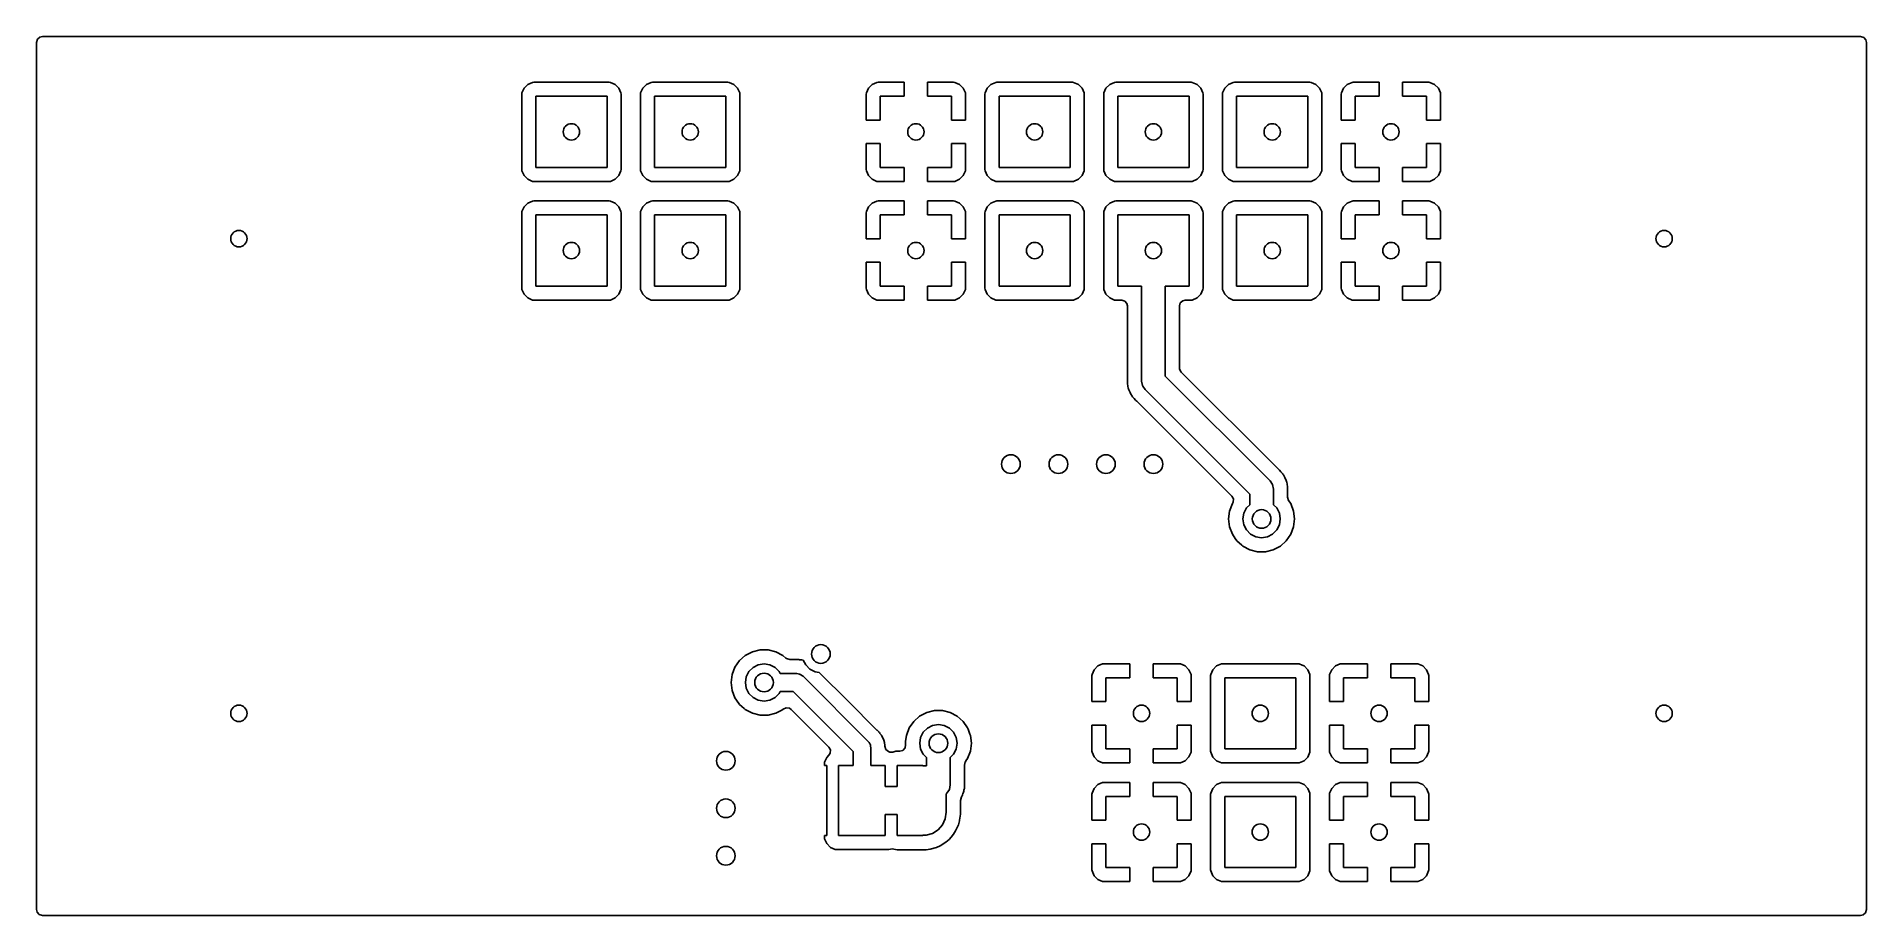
# Model space of a CAD drawing. Extents: x 4.43 to 5.97, y -4.57 to -3.83.
import ezdxf

# ---------------------------------------------------------------- set-up
doc = ezdxf.new("R2010")
doc.units = 0
doc.header["$MEASUREMENT"] = 0
doc.layers.add('BLACK', color=7, linetype='CONTINUOUS')

msp = doc.modelspace()

# ---------------------------------------------------------------- linework, layer by layer
at = {"layer": 'BLACK', "linetype": 'CONTINUOUS'}
for p, q in [((4.4297, -3.83459), (4.43048, -3.83195)), ((4.4297, -3.94177), (4.4297, -3.83459)), ((4.43048, -3.83195), (4.43256, -3.83015)), ((4.43256, -3.83015), (4.43459, -3.8297)), ((4.43459, -3.8297), (5.96541, -3.8297)), ((5.96541, -3.8297), (5.96805, -3.83048)), ((5.96805, -3.83048), (5.96985, -3.83256)), ((5.96985, -3.83256), (5.9703, -3.83459)), ((5.9703, -3.83459), (5.9703, -4.56541)), ((4.83828, -3.87724), (4.83817, -3.87823)), ((4.83817, -3.87823), (4.83817, -3.94177)), ((4.84007, -3.8732), (4.83828, -3.87724)), ((4.83828, -3.87724), (4.83828, -3.87724)), ((4.8432, -3.87007), (4.84007, -3.8732)), ((4.84724, -3.86828), (4.8432, -3.87007)), ((4.84823, -3.86817), (4.84724, -3.86828)), ((4.84724, -3.86828), (4.84724, -3.86828)), ((4.91177, -3.86817), (4.84823, -3.86817)), ((4.84823, -3.86817), (4.84823, -3.86817)), ((4.85, -3.94), (4.85, -3.88)), ((4.85, -3.88), (4.91, -3.88)), ((4.91, -3.88), (4.91, -3.94)), ((4.91276, -3.86828), (4.91177, -3.86817)), ((4.9168, -3.87007), (4.91276, -3.86828)), ((4.91993, -3.8732), (4.9168, -3.87007)), ((4.9168, -3.87007), (4.9168, -3.87007)), ((4.92172, -3.87724), (4.91993, -3.8732)), ((4.92183, -3.87823), (4.92172, -3.87724)), ((4.92172, -3.87724), (4.92172, -3.87724)), ((4.92172, -3.87724), (4.92172, -3.87724)), ((4.92183, -3.94177), (4.92183, -3.87823)), ((4.92183, -3.87823), (4.92183, -3.87823)), ((4.93828, -3.87724), (4.93817, -3.87823)), ((4.93817, -3.87823), (4.93817, -3.94177)), ((4.94007, -3.8732), (4.93828, -3.87724)), ((4.93828, -3.87724), (4.93828, -3.87724)), ((4.9432, -3.87007), (4.94007, -3.8732)), ((4.94724, -3.86828), (4.9432, -3.87007)), ((4.94823, -3.86817), (4.94724, -3.86828)), ((4.94724, -3.86828), (4.94724, -3.86828)), ((5.01177, -3.86817), (4.94823, -3.86817)), ((4.94823, -3.86817), (4.94823, -3.86817)), ((4.95, -3.94), (4.95, -3.88)), ((4.95, -3.88), (5.01, -3.88)), ((5.01, -3.88), (5.01, -3.94)), ((5.01276, -3.86828), (5.01177, -3.86817)), ((5.0168, -3.87007), (5.01276, -3.86828)), ((5.01993, -3.8732), (5.0168, -3.87007)), ((5.0168, -3.87007), (5.0168, -3.87007)), ((5.02172, -3.87724), (5.01993, -3.8732)), ((5.02183, -3.87823), (5.02172, -3.87724)), ((5.02172, -3.87724), (5.02172, -3.87724)), ((5.02172, -3.87724), (5.02172, -3.87724)), ((5.02183, -3.90016), (5.02183, -3.87823)), ((5.02183, -3.87823), (5.02183, -3.87823)), ((5.1283, -3.87725), (5.12819, -3.87824)), ((5.12819, -3.87824), (5.12819, -3.90016)), ((5.13009, -3.87321), (5.1283, -3.87725)), ((5.1283, -3.87725), (5.1283, -3.87725)), ((5.13321, -3.87009), (5.13009, -3.87321)), ((5.13009, -3.87321), (5.13009, -3.87321)), ((5.13725, -3.8683), (5.13321, -3.87009)), ((5.13321, -3.87009), (5.13321, -3.87009)), ((5.13824, -3.86819), (5.13725, -3.8683)), ((5.13725, -3.8683), (5.13725, -3.8683)), ((5.16016, -3.86819), (5.13824, -3.86819)), ((5.13824, -3.86819), (5.13824, -3.86819)), ((5.14, -3.90016), (5.14, -3.88)), ((5.14, -3.88), (5.16016, -3.88)), ((5.16016, -3.88), (5.16016, -3.86819)), ((5.20176, -3.86819), (5.17984, -3.86819)), ((5.17984, -3.86819), (5.17984, -3.88)), ((5.17984, -3.88), (5.2, -3.88)), ((5.2, -3.88), (5.2, -3.90016)), ((5.20275, -3.8683), (5.20176, -3.86819)), ((5.20679, -3.87009), (5.20275, -3.8683)), ((5.20991, -3.87321), (5.20679, -3.87009)), ((5.20679, -3.87009), (5.20679, -3.87009)), ((5.2117, -3.87725), (5.20991, -3.87321)), ((5.20991, -3.87321), (5.20991, -3.87321)), ((5.21181, -3.87824), (5.2117, -3.87725)), ((5.2117, -3.87725), (5.2117, -3.87725)), ((5.21181, -3.90016), (5.21181, -3.87824)), ((5.21181, -3.87824), (5.21181, -3.87824)), ((5.22828, -3.87724), (5.22817, -3.87823)), ((5.22817, -3.87823), (5.22817, -3.94177)), ((5.23007, -3.8732), (5.22828, -3.87724)), ((5.22828, -3.87724), (5.22828, -3.87724)), ((5.2332, -3.87007), (5.23007, -3.8732)), ((5.23724, -3.86828), (5.2332, -3.87007)), ((5.23823, -3.86817), (5.23724, -3.86828)), ((5.23724, -3.86828), (5.23724, -3.86828)), ((5.30177, -3.86817), (5.23823, -3.86817)), ((5.23823, -3.86817), (5.23823, -3.86817)), ((5.24, -3.94), (5.24, -3.88)), ((5.24, -3.88), (5.3, -3.88)), ((5.3, -3.88), (5.3, -3.94)), ((5.30276, -3.86828), (5.30177, -3.86817)), ((5.3068, -3.87007), (5.30276, -3.86828)), ((5.30993, -3.8732), (5.3068, -3.87007)), ((5.3068, -3.87007), (5.3068, -3.87007)), ((5.31172, -3.87724), (5.30993, -3.8732)), ((5.31183, -3.87823), (5.31172, -3.87724)), ((5.31172, -3.87724), (5.31172, -3.87724)), ((5.31172, -3.87724), (5.31172, -3.87724)), ((5.31183, -3.94177), (5.31183, -3.87823)), ((5.31183, -3.87823), (5.31183, -3.87823)), ((5.32828, -3.87724), (5.32817, -3.87823)), ((5.32817, -3.87823), (5.32817, -3.94177)), ((5.33007, -3.8732), (5.32828, -3.87724)), ((5.32828, -3.87724), (5.32828, -3.87724)), ((5.3332, -3.87007), (5.33007, -3.8732)), ((5.33724, -3.86828), (5.3332, -3.87007)), ((5.33823, -3.86817), (5.33724, -3.86828)), ((5.33724, -3.86828), (5.33724, -3.86828)), ((5.40177, -3.86817), (5.33823, -3.86817)), ((5.33823, -3.86817), (5.33823, -3.86817)), ((5.34, -3.94), (5.34, -3.88)), ((5.34, -3.88), (5.4, -3.88)), ((5.4, -3.88), (5.4, -3.94)), ((5.40276, -3.86828), (5.40177, -3.86817)), ((5.4068, -3.87007), (5.40276, -3.86828)), ((5.40993, -3.8732), (5.4068, -3.87007)), ((5.4068, -3.87007), (5.4068, -3.87007)), ((5.41172, -3.87724), (5.40993, -3.8732)), ((5.41183, -3.87823), (5.41172, -3.87724)), ((5.41172, -3.87724), (5.41172, -3.87724)), ((5.41172, -3.87724), (5.41172, -3.87724)), ((5.41183, -3.94177), (5.41183, -3.87823)), ((5.41183, -3.87823), (5.41183, -3.87823)), ((5.42828, -3.87724), (5.42817, -3.87823)), ((5.42817, -3.87823), (5.42817, -3.94177)), ((5.43007, -3.8732), (5.42828, -3.87724)), ((5.42828, -3.87724), (5.42828, -3.87724)), ((5.4332, -3.87007), (5.43007, -3.8732)), ((5.43724, -3.86828), (5.4332, -3.87007)), ((5.43823, -3.86817), (5.43724, -3.86828)), ((5.43724, -3.86828), (5.43724, -3.86828)), ((5.50177, -3.86817), (5.43823, -3.86817)), ((5.43823, -3.86817), (5.43823, -3.86817)), ((5.44, -3.94), (5.44, -3.88)), ((5.44, -3.88), (5.5, -3.88)), ((5.5, -3.88), (5.5, -3.94)), ((5.50276, -3.86828), (5.50177, -3.86817)), ((5.5068, -3.87007), (5.50276, -3.86828)), ((5.50993, -3.8732), (5.5068, -3.87007)), ((5.5068, -3.87007), (5.5068, -3.87007)), ((5.51172, -3.87724), (5.50993, -3.8732)), ((5.51183, -3.87823), (5.51172, -3.87724)), ((5.51172, -3.87724), (5.51172, -3.87724)), ((5.51172, -3.87724), (5.51172, -3.87724)), ((5.51183, -3.90016), (5.51183, -3.87823)), ((5.51183, -3.87823), (5.51183, -3.87823)), ((5.5283, -3.87725), (5.52819, -3.87824)), ((5.52819, -3.87824), (5.52819, -3.90016)), ((5.53009, -3.87321), (5.5283, -3.87725)), ((5.5283, -3.87725), (5.5283, -3.87725)), ((5.53321, -3.87009), (5.53009, -3.87321)), ((5.53009, -3.87321), (5.53009, -3.87321)), ((5.53725, -3.8683), (5.53321, -3.87009)), ((5.53321, -3.87009), (5.53321, -3.87009)), ((5.53824, -3.86819), (5.53725, -3.8683)), ((5.53725, -3.8683), (5.53725, -3.8683)), ((5.56016, -3.86819), (5.53824, -3.86819)), ((5.53824, -3.86819), (5.53824, -3.86819)), ((5.54, -3.90016), (5.54, -3.88)), ((5.54, -3.88), (5.56016, -3.88)), ((5.56016, -3.88), (5.56016, -3.86819)), ((5.60176, -3.86819), (5.57984, -3.86819)), ((5.57984, -3.86819), (5.57984, -3.88)), ((5.57984, -3.88), (5.6, -3.88)), ((5.6, -3.88), (5.6, -3.90016)), ((5.60275, -3.8683), (5.60176, -3.86819)), ((5.60679, -3.87009), (5.60275, -3.8683)), ((5.60991, -3.87321), (5.60679, -3.87009)), ((5.60679, -3.87009), (5.60679, -3.87009)), ((5.6117, -3.87725), (5.60991, -3.87321)), ((5.60991, -3.87321), (5.60991, -3.87321)), ((5.61181, -3.87824), (5.6117, -3.87725)), ((5.6117, -3.87725), (5.6117, -3.87725)), ((5.61181, -3.90016), (5.61181, -3.87824)), ((5.61181, -3.87824), (5.61181, -3.87824)), ((5.02183, -3.94177), (5.02183, -3.90016)), ((5.12819, -3.90016), (5.14, -3.90016)), ((5.2, -3.90016), (5.21181, -3.90016)), ((5.21181, -3.90016), (5.21181, -3.90016)), ((5.51183, -3.94177), (5.51183, -3.90016)), ((5.52819, -3.90016), (5.54, -3.90016)), ((5.6, -3.90016), (5.61181, -3.90016)), ((5.12819, -3.91984), (5.12819, -3.94176)), ((5.14, -3.91984), (5.12819, -3.91984)), ((5.14, -3.94), (5.14, -3.91984)), ((5.21181, -3.91984), (5.2, -3.91984)), ((5.2, -3.91984), (5.2, -3.94)), ((5.21181, -3.94176), (5.21181, -3.91984)), ((5.52819, -3.91984), (5.52819, -3.94176)), ((5.54, -3.91984), (5.52819, -3.91984)), ((5.54, -3.94), (5.54, -3.91984)), ((5.61181, -3.91984), (5.6, -3.91984)), ((5.6, -3.91984), (5.6, -3.94)), ((5.61181, -3.94176), (5.61181, -3.91984)), ((4.4297, -4.04177), (4.4297, -3.94177)), ((4.83817, -3.94177), (4.83817, -3.94177)), ((4.83817, -3.94177), (4.83828, -3.94276)), ((4.83828, -3.94276), (4.83828, -3.94276)), ((4.83828, -3.94276), (4.84007, -3.9468)), ((4.91, -3.94), (4.85, -3.94)), ((4.91993, -3.9468), (4.92172, -3.94276)), ((4.92172, -3.94276), (4.92183, -3.94177)), ((4.92183, -3.94177), (4.92183, -3.94177)), ((4.93817, -3.94177), (4.93828, -3.94276)), ((4.93817, -3.94177), (4.93817, -3.94177)), ((4.93828, -3.94276), (4.93828, -3.94276)), ((4.93828, -3.94276), (4.94007, -3.9468)), ((5.01, -3.94), (4.95, -3.94)), ((5.01993, -3.9468), (5.02172, -3.94276)), ((5.02172, -3.94276), (5.02183, -3.94177)), ((5.12819, -3.94176), (5.12819, -3.94176)), ((5.12819, -3.94176), (5.1283, -3.94275)), ((5.1283, -3.94275), (5.1283, -3.94275)), ((5.1283, -3.94275), (5.13009, -3.94679)), ((5.16016, -3.94), (5.14, -3.94)), ((5.16016, -3.95181), (5.16016, -3.94)), ((5.2, -3.94), (5.17984, -3.94)), ((5.17984, -3.94), (5.17984, -3.95181)), ((5.20991, -3.94679), (5.2117, -3.94275)), ((5.2117, -3.94275), (5.21181, -3.94177)), ((5.2117, -3.94275), (5.2117, -3.94275)), ((5.21181, -3.94176), (5.21181, -3.94176)), ((5.21181, -3.94177), (5.21181, -3.94176)), ((5.22817, -3.94177), (5.22828, -3.94276)), ((5.22817, -3.94177), (5.22817, -3.94177)), ((5.22828, -3.94276), (5.22828, -3.94276)), ((5.22828, -3.94276), (5.23007, -3.9468)), ((5.3, -3.94), (5.24, -3.94)), ((5.30993, -3.9468), (5.31172, -3.94276)), ((5.31172, -3.94276), (5.31183, -3.94177)), ((5.31183, -3.94177), (5.31183, -3.94177)), ((5.32817, -3.94177), (5.32828, -3.94276)), ((5.32817, -3.94177), (5.32817, -3.94177)), ((5.32828, -3.94276), (5.32828, -3.94276)), ((5.32828, -3.94276), (5.33007, -3.9468)), ((5.4, -3.94), (5.34, -3.94)), ((5.40993, -3.9468), (5.41172, -3.94276)), ((5.41172, -3.94276), (5.41183, -3.94177)), ((5.41183, -3.94177), (5.41183, -3.94177)), ((5.42817, -3.94177), (5.42828, -3.94276)), ((5.42817, -3.94177), (5.42817, -3.94177)), ((5.42828, -3.94276), (5.42828, -3.94276)), ((5.42828, -3.94276), (5.43007, -3.9468)), ((5.5, -3.94), (5.44, -3.94)), ((5.50993, -3.9468), (5.51172, -3.94276)), ((5.51172, -3.94276), (5.51183, -3.94177)), ((5.52819, -3.94176), (5.52819, -3.94176)), ((5.52819, -3.94176), (5.5283, -3.94275)), ((5.5283, -3.94275), (5.5283, -3.94275)), ((5.5283, -3.94275), (5.53009, -3.94679)), ((5.56016, -3.94), (5.54, -3.94)), ((5.56016, -3.95181), (5.56016, -3.94)), ((5.6, -3.94), (5.57984, -3.94)), ((5.57984, -3.94), (5.57984, -3.95181)), ((5.60991, -3.94679), (5.6117, -3.94275)), ((5.6117, -3.94275), (5.61181, -3.94176)), ((5.6117, -3.94275), (5.6117, -3.94275)), ((5.61181, -3.94176), (5.61181, -3.94176)), ((4.84007, -3.9468), (4.84007, -3.9468)), ((4.84007, -3.9468), (4.8432, -3.94993)), ((4.8432, -3.94993), (4.84724, -3.95172)), ((4.84724, -3.95172), (4.84823, -3.95183)), ((4.84823, -3.95183), (4.91177, -3.95183)), ((4.91177, -3.95183), (4.91276, -3.95172)), ((4.91177, -3.95183), (4.91177, -3.95183)), ((4.91177, -3.95183), (4.91177, -3.95183)), ((4.91276, -3.95172), (4.9168, -3.94993)), ((4.91276, -3.95172), (4.91276, -3.95172)), ((4.91276, -3.95172), (4.91276, -3.95172)), ((4.9168, -3.94993), (4.91993, -3.9468)), ((4.94007, -3.9468), (4.94007, -3.9468)), ((4.94007, -3.9468), (4.9432, -3.94993)), ((4.9432, -3.94993), (4.94724, -3.95172)), ((4.94724, -3.95172), (4.94823, -3.95183)), ((4.94823, -3.95183), (5.01177, -3.95183)), ((5.01177, -3.95183), (5.01276, -3.95172)), ((5.01177, -3.95183), (5.01177, -3.95183)), ((5.01177, -3.95183), (5.01177, -3.95183)), ((5.01276, -3.95172), (5.0168, -3.94993)), ((5.01276, -3.95172), (5.01276, -3.95172)), ((5.01276, -3.95172), (5.01276, -3.95172)), ((5.0168, -3.94993), (5.01993, -3.9468)), ((5.13009, -3.94679), (5.13009, -3.94679)), ((5.13009, -3.94679), (5.13321, -3.94991)), ((5.13321, -3.94991), (5.13321, -3.94991)), ((5.13321, -3.94991), (5.13725, -3.9517)), ((5.13725, -3.9517), (5.13824, -3.95181)), ((5.13824, -3.95181), (5.16016, -3.95181)), ((5.16016, -3.95181), (5.16016, -3.95181)), ((5.17984, -3.95181), (5.17984, -3.95181)), ((5.17984, -3.95181), (5.20176, -3.95181)), ((5.20176, -3.95181), (5.20275, -3.9517)), ((5.20176, -3.95181), (5.20176, -3.95181)), ((5.20275, -3.9517), (5.20679, -3.94991)), ((5.20275, -3.9517), (5.20275, -3.9517)), ((5.20679, -3.94991), (5.20991, -3.94679)), ((5.20679, -3.94991), (5.20679, -3.94991)), ((5.20991, -3.94679), (5.20991, -3.94679)), ((5.23007, -3.9468), (5.23007, -3.9468)), ((5.23007, -3.9468), (5.2332, -3.94993)), ((5.2332, -3.94993), (5.23724, -3.95172)), ((5.23724, -3.95172), (5.23823, -3.95183)), ((5.23823, -3.95183), (5.30177, -3.95183)), ((5.30177, -3.95183), (5.30276, -3.95172)), ((5.30177, -3.95183), (5.30177, -3.95183)), ((5.30177, -3.95183), (5.30177, -3.95183)), ((5.30276, -3.95172), (5.3068, -3.94993)), ((5.30276, -3.95172), (5.30276, -3.95172)), ((5.30276, -3.95172), (5.30276, -3.95172)), ((5.3068, -3.94993), (5.30993, -3.9468)), ((5.33007, -3.9468), (5.33007, -3.9468)), ((5.33007, -3.9468), (5.3332, -3.94993)), ((5.3332, -3.94993), (5.33724, -3.95172)), ((5.33724, -3.95172), (5.33823, -3.95183)), ((5.33823, -3.95183), (5.40177, -3.95183)), ((5.40177, -3.95183), (5.40276, -3.95172)), ((5.40177, -3.95183), (5.40177, -3.95183)), ((5.40177, -3.95183), (5.40177, -3.95183)), ((5.40276, -3.95172), (5.4068, -3.94993)), ((5.40276, -3.95172), (5.40276, -3.95172)), ((5.40276, -3.95172), (5.40276, -3.95172)), ((5.4068, -3.94993), (5.40993, -3.9468)), ((5.43007, -3.9468), (5.43007, -3.9468)), ((5.43007, -3.9468), (5.4332, -3.94993)), ((5.4332, -3.94993), (5.43724, -3.95172)), ((5.43724, -3.95172), (5.43823, -3.95183)), ((5.43823, -3.95183), (5.50177, -3.95183)), ((5.50177, -3.95183), (5.50276, -3.95172)), ((5.50177, -3.95183), (5.50177, -3.95183)), ((5.50177, -3.95183), (5.50177, -3.95183)), ((5.50276, -3.95172), (5.5068, -3.94993)), ((5.50276, -3.95172), (5.50276, -3.95172)), ((5.50276, -3.95172), (5.50276, -3.95172)), ((5.5068, -3.94993), (5.50993, -3.9468)), ((5.53009, -3.94679), (5.53009, -3.94679)), ((5.53009, -3.94679), (5.53321, -3.94991)), ((5.53321, -3.94991), (5.53321, -3.94991)), ((5.53321, -3.94991), (5.53725, -3.9517)), ((5.53725, -3.9517), (5.53824, -3.95181)), ((5.53824, -3.95181), (5.56016, -3.95181)), ((5.56016, -3.95181), (5.56016, -3.95181)), ((5.57984, -3.95181), (5.60176, -3.95181)), ((5.60176, -3.95181), (5.60275, -3.9517)), ((5.60176, -3.95181), (5.60176, -3.95181)), ((5.60275, -3.9517), (5.60679, -3.94991)), ((5.60275, -3.9517), (5.60275, -3.9517)), ((5.60679, -3.94991), (5.60991, -3.94679)), ((5.60679, -3.94991), (5.60679, -3.94991)), ((5.60991, -3.94679), (5.60991, -3.94679)), ((4.84007, -3.9732), (4.83828, -3.97724)), ((4.8432, -3.97007), (4.84007, -3.9732)), ((4.84724, -3.96828), (4.8432, -3.97007)), ((4.84823, -3.96817), (4.84724, -3.96828)), ((4.84724, -3.96828), (4.84724, -3.96828)), ((4.91177, -3.96817), (4.84823, -3.96817)), ((4.84823, -3.96817), (4.84823, -3.96817)), ((4.91276, -3.96828), (4.91177, -3.96817)), ((4.9168, -3.97007), (4.91276, -3.96828)), ((4.91993, -3.9732), (4.9168, -3.97007)), ((4.9168, -3.97007), (4.9168, -3.97007)), ((4.92172, -3.97724), (4.91993, -3.9732)), ((4.94007, -3.9732), (4.93828, -3.97724)), ((4.9432, -3.97007), (4.94007, -3.9732)), ((4.94724, -3.96828), (4.9432, -3.97007)), ((4.94823, -3.96817), (4.94724, -3.96828)), ((4.94724, -3.96828), (4.94724, -3.96828)), ((5.01177, -3.96817), (4.94823, -3.96817)), ((4.94823, -3.96817), (4.94823, -3.96817)), ((5.01276, -3.96828), (5.01177, -3.96817)), ((5.0168, -3.97007), (5.01276, -3.96828)), ((5.01993, -3.9732), (5.0168, -3.97007)), ((5.0168, -3.97007), (5.0168, -3.97007)), ((5.02172, -3.97724), (5.01993, -3.9732)), ((5.13009, -3.97321), (5.1283, -3.97725)), ((5.13321, -3.97009), (5.13009, -3.97321)), ((5.13009, -3.97321), (5.13009, -3.97321)), ((5.13725, -3.9683), (5.13321, -3.97009)), ((5.13321, -3.97009), (5.13321, -3.97009)), ((5.13824, -3.96819), (5.13725, -3.9683)), ((5.13725, -3.9683), (5.13725, -3.9683)), ((5.16016, -3.96819), (5.13824, -3.96819)), ((5.13824, -3.96819), (5.13824, -3.96819)), ((5.16016, -3.98), (5.16016, -3.96819)), ((5.20176, -3.96819), (5.17984, -3.96819)), ((5.17984, -3.96819), (5.17984, -3.98)), ((5.20275, -3.9683), (5.20176, -3.96819)), ((5.20679, -3.97009), (5.20275, -3.9683)), ((5.20991, -3.97321), (5.20679, -3.97009)), ((5.20679, -3.97009), (5.20679, -3.97009)), ((5.2117, -3.97725), (5.20991, -3.97321)), ((5.20991, -3.97321), (5.20991, -3.97321)), ((5.23007, -3.9732), (5.22828, -3.97724)), ((5.2332, -3.97007), (5.23007, -3.9732)), ((5.23724, -3.96828), (5.2332, -3.97007)), ((5.23823, -3.96817), (5.23724, -3.96828)), ((5.23724, -3.96828), (5.23724, -3.96828)), ((5.30177, -3.96817), (5.23823, -3.96817)), ((5.23823, -3.96817), (5.23823, -3.96817)), ((5.30276, -3.96828), (5.30177, -3.96817)), ((5.3068, -3.97007), (5.30276, -3.96828)), ((5.30993, -3.9732), (5.3068, -3.97007)), ((5.3068, -3.97007), (5.3068, -3.97007)), ((5.31172, -3.97724), (5.30993, -3.9732)), ((5.33007, -3.9732), (5.32828, -3.97724)), ((5.3332, -3.97007), (5.33007, -3.9732)), ((5.33724, -3.96828), (5.3332, -3.97007)), ((5.33823, -3.96817), (5.33724, -3.96828)), ((5.33724, -3.96828), (5.33724, -3.96828)), ((5.40177, -3.96817), (5.33823, -3.96817)), ((5.33823, -3.96817), (5.33823, -3.96817)), ((5.40276, -3.96828), (5.40177, -3.96817)), ((5.4068, -3.97007), (5.40276, -3.96828)), ((5.40993, -3.9732), (5.4068, -3.97007)), ((5.4068, -3.97007), (5.4068, -3.97007)), ((5.41172, -3.97724), (5.40993, -3.9732)), ((5.43007, -3.9732), (5.42828, -3.97724)), ((5.4332, -3.97007), (5.43007, -3.9732)), ((5.43724, -3.96828), (5.4332, -3.97007)), ((5.43823, -3.96817), (5.43724, -3.96828)), ((5.43724, -3.96828), (5.43724, -3.96828)), ((5.50177, -3.96817), (5.43823, -3.96817)), ((5.43823, -3.96817), (5.43823, -3.96817)), ((5.50276, -3.96828), (5.50177, -3.96817)), ((5.5068, -3.97007), (5.50276, -3.96828)), ((5.50993, -3.9732), (5.5068, -3.97007)), ((5.5068, -3.97007), (5.5068, -3.97007)), ((5.51172, -3.97724), (5.50993, -3.9732)), ((5.53009, -3.97321), (5.5283, -3.97725)), ((5.53321, -3.97009), (5.53009, -3.97321)), ((5.53009, -3.97321), (5.53009, -3.97321)), ((5.53725, -3.9683), (5.53321, -3.97009)), ((5.53321, -3.97009), (5.53321, -3.97009)), ((5.53824, -3.96819), (5.53725, -3.9683)), ((5.53725, -3.9683), (5.53725, -3.9683)), ((5.56016, -3.96819), (5.53824, -3.96819)), ((5.53824, -3.96819), (5.53824, -3.96819)), ((5.56016, -3.98), (5.56016, -3.96819)), ((5.60176, -3.96819), (5.57984, -3.96819)), ((5.57984, -3.96819), (5.57984, -3.98)), ((5.60275, -3.9683), (5.60176, -3.96819)), ((5.60679, -3.97009), (5.60275, -3.9683)), ((5.60991, -3.97321), (5.60679, -3.97009)), ((5.60679, -3.97009), (5.60679, -3.97009)), ((5.6117, -3.97725), (5.60991, -3.97321)), ((5.60991, -3.97321), (5.60991, -3.97321)), ((4.83828, -3.97724), (4.83817, -3.97823)), ((4.83817, -3.97823), (4.83817, -4.04177)), ((4.83828, -3.97724), (4.83828, -3.97724)), ((4.85, -4.04), (4.85, -3.98)), ((4.85, -3.98), (4.91, -3.98)), ((4.91, -3.98), (4.91, -4.04)), ((4.92183, -3.97823), (4.92172, -3.97724)), ((4.92172, -3.97724), (4.92172, -3.97724)), ((4.92172, -3.97724), (4.92172, -3.97724)), ((4.92183, -4.04177), (4.92183, -3.97823)), ((4.92183, -3.97823), (4.92183, -3.97823)), ((4.93828, -3.97724), (4.93817, -3.97823)), ((4.93817, -3.97823), (4.93817, -4.04177)), ((4.93828, -3.97724), (4.93828, -3.97724)), ((4.95, -4.04), (4.95, -3.98)), ((4.95, -3.98), (5.01, -3.98)), ((5.01, -3.98), (5.01, -4.04)), ((5.02183, -3.97823), (5.02172, -3.97724)), ((5.02172, -3.97724), (5.02172, -3.97724)), ((5.02172, -3.97724), (5.02172, -3.97724)), ((5.02183, -4.00016), (5.02183, -3.97823)), ((5.02183, -3.97823), (5.02183, -3.97823)), ((5.1283, -3.97725), (5.12819, -3.97824)), ((5.12819, -3.97824), (5.12819, -4.00016)), ((5.1283, -3.97725), (5.1283, -3.97725)), ((5.14, -4.00016), (5.14, -3.98)), ((5.14, -3.98), (5.16016, -3.98)), ((5.17984, -3.98), (5.2, -3.98)), ((5.2, -3.98), (5.2, -4.00016)), ((5.21181, -3.97824), (5.2117, -3.97725)), ((5.2117, -3.97725), (5.2117, -3.97725)), ((5.21181, -4.00016), (5.21181, -3.97824)), ((5.21181, -3.97824), (5.21181, -3.97824)), ((5.22828, -3.97724), (5.22817, -3.97823)), ((5.22817, -3.97823), (5.22817, -4.04177)), ((5.22828, -3.97724), (5.22828, -3.97724)), ((5.24, -4.04), (5.24, -3.98)), ((5.24, -3.98), (5.3, -3.98)), ((5.3, -3.98), (5.3, -4.04)), ((5.31183, -3.97823), (5.31172, -3.97724)), ((5.31172, -3.97724), (5.31172, -3.97724)), ((5.31172, -3.97724), (5.31172, -3.97724)), ((5.31183, -4.04177), (5.31183, -3.97823)), ((5.31183, -3.97823), (5.31183, -3.97823)), ((5.32828, -3.97724), (5.32817, -3.97823)), ((5.32817, -3.97823), (5.32817, -4.04177)), ((5.32828, -3.97724), (5.32828, -3.97724)), ((5.34, -4.04), (5.34, -3.98)), ((5.34, -3.98), (5.4, -3.98)), ((5.4, -3.98), (5.4, -4.04)), ((5.41183, -3.97823), (5.41172, -3.97724)), ((5.41172, -3.97724), (5.41172, -3.97724)), ((5.41172, -3.97724), (5.41172, -3.97724)), ((5.41183, -4.04177), (5.41183, -3.97823)), ((5.41183, -3.97823), (5.41183, -3.97823)), ((5.42828, -3.97724), (5.42817, -3.97823)), ((5.42817, -3.97823), (5.42817, -4.04177)), ((5.42828, -3.97724), (5.42828, -3.97724)), ((5.44, -4.04), (5.44, -3.98)), ((5.44, -3.98), (5.5, -3.98)), ((5.5, -3.98), (5.5, -4.04)), ((5.51183, -3.97823), (5.51172, -3.97724)), ((5.51172, -3.97724), (5.51172, -3.97724)), ((5.51172, -3.97724), (5.51172, -3.97724)), ((5.51183, -4.00016), (5.51183, -3.97823)), ((5.51183, -3.97823), (5.51183, -3.97823)), ((5.5283, -3.97725), (5.52819, -3.97824)), ((5.52819, -3.97824), (5.52819, -4.00016)), ((5.5283, -3.97725), (5.5283, -3.97725)), ((5.54, -4.00016), (5.54, -3.98)), ((5.54, -3.98), (5.56016, -3.98)), ((5.57984, -3.98), (5.6, -3.98)), ((5.6, -3.98), (5.6, -4.00016)), ((5.61181, -3.97824), (5.6117, -3.97725)), ((5.6117, -3.97725), (5.6117, -3.97725)), ((5.61181, -4.00016), (5.61181, -3.97824)), ((5.61181, -3.97824), (5.61181, -3.97824)), ((5.02183, -4.04177), (5.02183, -4.00016)), ((5.12819, -4.00016), (5.14, -4.00016)), ((5.2, -4.00016), (5.21181, -4.00016)), ((5.51183, -4.04177), (5.51183, -4.00016)), ((5.52819, -4.00016), (5.54, -4.00016)), ((5.6, -4.00016), (5.61181, -4.00016)), ((5.12819, -4.01984), (5.12819, -4.04176)), ((5.14, -4.01984), (5.12819, -4.01984)), ((5.14, -4.04), (5.14, -4.01984)), ((5.21181, -4.01984), (5.2, -4.01984)), ((5.2, -4.01984), (5.2, -4.04)), ((5.21181, -4.04176), (5.21181, -4.01984)), ((5.52819, -4.01984), (5.52819, -4.04176)), ((5.54, -4.01984), (5.52819, -4.01984)), ((5.54, -4.04), (5.54, -4.01984)), ((5.61181, -4.01984), (5.6, -4.01984)), ((5.6, -4.01984), (5.6, -4.04)), ((5.61181, -4.04176), (5.61181, -4.01984)), ((4.4297, -4.37402), (4.4297, -4.04177)), ((4.83817, -4.04177), (4.83817, -4.04177)), ((4.83817, -4.04177), (4.83828, -4.04276)), ((4.83828, -4.04276), (4.83828, -4.04276)), ((4.83828, -4.04276), (4.84007, -4.0468)), ((4.84007, -4.0468), (4.84007, -4.0468)), ((4.84007, -4.0468), (4.8432, -4.04993)), ((4.8432, -4.04993), (4.84724, -4.05172)), ((4.84724, -4.05172), (4.84823, -4.05183)), ((4.91, -4.04), (4.85, -4.04)), ((4.91177, -4.05183), (4.91276, -4.05172)), ((4.91276, -4.05172), (4.9168, -4.04993)), ((4.91276, -4.05172), (4.91276, -4.05172)), ((4.91276, -4.05172), (4.91276, -4.05172)), ((4.9168, -4.04993), (4.91993, -4.0468)), ((4.91993, -4.0468), (4.92172, -4.04276)), ((4.92172, -4.04276), (4.92183, -4.04177)), ((4.92183, -4.04177), (4.92183, -4.04177)), ((4.93817, -4.04177), (4.93828, -4.04276)), ((4.93817, -4.04177), (4.93817, -4.04177)), ((4.93828, -4.04276), (4.93828, -4.04276)), ((4.93828, -4.04276), (4.94007, -4.0468)), ((4.94007, -4.0468), (4.94007, -4.0468)), ((4.94007, -4.0468), (4.94007, -4.0468)), ((4.94007, -4.0468), (4.9432, -4.04993)), ((4.9432, -4.04993), (4.94724, -4.05172)), ((4.94724, -4.05172), (4.94823, -4.05183)), ((5.01, -4.04), (4.95, -4.04)), ((5.01177, -4.05183), (5.01276, -4.05172)), ((5.01276, -4.05172), (5.0168, -4.04993)), ((5.01276, -4.05172), (5.01276, -4.05172)), ((5.01276, -4.05172), (5.01276, -4.05172)), ((5.0168, -4.04993), (5.01993, -4.0468)), ((5.01993, -4.0468), (5.02172, -4.04276)), ((5.02172, -4.04276), (5.02183, -4.04177)), ((5.12819, -4.04176), (5.12819, -4.04176)), ((5.12819, -4.04176), (5.1283, -4.04275)), ((5.1283, -4.04275), (5.1283, -4.04275)), ((5.1283, -4.04275), (5.13009, -4.04679)), ((5.13009, -4.04679), (5.13009, -4.04679)), ((5.13009, -4.04679), (5.13321, -4.04991)), ((5.13321, -4.04991), (5.13321, -4.04991)), ((5.13321, -4.04991), (5.13725, -4.0517)), ((5.13725, -4.0517), (5.13824, -4.05181)), ((5.16016, -4.04), (5.14, -4.04)), ((5.16016, -4.05181), (5.16016, -4.04)), ((5.2, -4.04), (5.17984, -4.04)), ((5.17984, -4.04), (5.17984, -4.05181)), ((5.20176, -4.05181), (5.20275, -4.0517)), ((5.20275, -4.0517), (5.20679, -4.04991)), ((5.20275, -4.0517), (5.20275, -4.0517)), ((5.20679, -4.04991), (5.20991, -4.04679)), ((5.20679, -4.04991), (5.20679, -4.04991)), ((5.20991, -4.04679), (5.2117, -4.04275)), ((5.20991, -4.04679), (5.20991, -4.04679)), ((5.2117, -4.04275), (5.21181, -4.04177)), ((5.2117, -4.04275), (5.2117, -4.04275)), ((5.21181, -4.04176), (5.21181, -4.04176)), ((5.21181, -4.04177), (5.21181, -4.04176)), ((5.22817, -4.04177), (5.22828, -4.04276)), ((5.22817, -4.04177), (5.22817, -4.04177)), ((5.22828, -4.04276), (5.22828, -4.04276)), ((5.22828, -4.04276), (5.23007, -4.0468)), ((5.23007, -4.0468), (5.23007, -4.0468)), ((5.23007, -4.0468), (5.2332, -4.04993)), ((5.2332, -4.04993), (5.23724, -4.05172)), ((5.23724, -4.05172), (5.23823, -4.05183)), ((5.3, -4.04), (5.24, -4.04)), ((5.30177, -4.05183), (5.30276, -4.05172)), ((5.30276, -4.05172), (5.3068, -4.04993)), ((5.30276, -4.05172), (5.30276, -4.05172)), ((5.30276, -4.05172), (5.30276, -4.05172)), ((5.3068, -4.04993), (5.30993, -4.0468)), ((5.30993, -4.0468), (5.31172, -4.04276)), ((5.31172, -4.04276), (5.31183, -4.04177)), ((5.31183, -4.04177), (5.31183, -4.04177)), ((5.32817, -4.04177), (5.32828, -4.04276)), ((5.32817, -4.04177), (5.32817, -4.04177)), ((5.32828, -4.04276), (5.32828, -4.04276)), ((5.32828, -4.04276), (5.33007, -4.0468)), ((5.33007, -4.0468), (5.33007, -4.0468)), ((5.33007, -4.0468), (5.3332, -4.04993)), ((5.3332, -4.04993), (5.33724, -4.05172)), ((5.33724, -4.05172), (5.33823, -4.05183)), ((5.36, -4.04), (5.34, -4.04)), ((5.36, -4.12), (5.36, -4.04)), ((5.4, -4.04), (5.38, -4.04)), ((5.38, -4.04), (5.38, -4.11586)), ((5.40177, -4.05183), (5.40276, -4.05172)), ((5.40276, -4.05172), (5.4068, -4.04993)), ((5.40276, -4.05172), (5.40276, -4.05172)), ((5.40276, -4.05172), (5.40276, -4.05172)), ((5.4068, -4.04993), (5.40993, -4.0468)), ((5.40993, -4.0468), (5.41172, -4.04276)), ((5.41172, -4.04276), (5.41183, -4.04177)), ((5.41183, -4.04177), (5.41183, -4.04177)), ((5.42817, -4.04177), (5.42828, -4.04276)), ((5.42817, -4.04177), (5.42817, -4.04177)), ((5.42828, -4.04276), (5.42828, -4.04276)), ((5.42828, -4.04276), (5.43007, -4.0468)), ((5.43007, -4.0468), (5.43007, -4.0468)), ((5.43007, -4.0468), (5.4332, -4.04993)), ((5.4332, -4.04993), (5.43724, -4.05172)), ((5.43724, -4.05172), (5.43823, -4.05183)), ((5.5, -4.04), (5.44, -4.04)), ((5.50177, -4.05183), (5.50276, -4.05172)), ((5.50276, -4.05172), (5.5068, -4.04993)), ((5.50276, -4.05172), (5.50276, -4.05172)), ((5.50276, -4.05172), (5.50276, -4.05172)), ((5.5068, -4.04993), (5.50993, -4.0468)), ((5.50993, -4.0468), (5.51172, -4.04276)), ((5.51172, -4.04276), (5.51183, -4.04177)), ((5.52819, -4.04176), (5.52819, -4.04176)), ((5.52819, -4.04176), (5.5283, -4.04275)), ((5.5283, -4.04275), (5.5283, -4.04275)), ((5.5283, -4.04275), (5.53009, -4.04679)), ((5.53009, -4.04679), (5.53009, -4.04679)), ((5.53009, -4.04679), (5.53321, -4.04991)), ((5.53321, -4.04991), (5.53321, -4.04991)), ((5.53321, -4.04991), (5.53725, -4.0517)), ((5.53725, -4.0517), (5.53824, -4.05181)), ((5.56016, -4.04), (5.54, -4.04)), ((5.56016, -4.05181), (5.56016, -4.04)), ((5.6, -4.04), (5.57984, -4.04)), ((5.57984, -4.04), (5.57984, -4.05181)), ((5.60176, -4.05181), (5.60275, -4.0517)), ((5.60275, -4.0517), (5.60679, -4.04991)), ((5.60275, -4.0517), (5.60275, -4.0517)), ((5.60679, -4.04991), (5.60991, -4.04679)), ((5.60679, -4.04991), (5.60679, -4.04991)), ((5.60991, -4.04679), (5.6117, -4.04275)), ((5.60991, -4.04679), (5.60991, -4.04679)), ((5.6117, -4.04275), (5.61181, -4.04176)), ((5.6117, -4.04275), (5.6117, -4.04275)), ((5.61181, -4.04176), (5.61181, -4.04176)), ((4.84823, -4.05183), (4.91177, -4.05183)), ((4.91177, -4.05183), (4.91177, -4.05183)), ((4.91177, -4.05183), (4.91177, -4.05183)), ((4.94823, -4.05183), (5.01177, -4.05183)), ((5.01177, -4.05183), (5.01177, -4.05183)), ((5.01177, -4.05183), (5.01177, -4.05183)), ((5.13824, -4.05181), (5.16016, -4.05181)), ((5.16016, -4.05181), (5.16016, -4.05181)), ((5.17984, -4.05181), (5.17984, -4.05181)), ((5.17984, -4.05181), (5.20176, -4.05181)), ((5.20176, -4.05181), (5.20176, -4.05181)), ((5.23823, -4.05183), (5.30177, -4.05183)), ((5.30177, -4.05183), (5.30177, -4.05183)), ((5.30177, -4.05183), (5.30177, -4.05183)), ((5.33823, -4.05183), (5.34329, -4.05183)), ((5.34329, -4.05183), (5.34593, -4.05261)), ((5.34593, -4.05261), (5.34773, -4.05468)), ((5.34773, -4.05468), (5.34817, -4.05671)), ((5.34817, -4.05671), (5.34817, -4.11963)), ((5.39183, -4.05671), (5.39261, -4.05407)), ((5.39183, -4.10894), (5.39183, -4.05671)), ((5.39261, -4.05407), (5.39468, -4.05227)), ((5.39468, -4.05227), (5.39671, -4.05183)), ((5.39671, -4.05183), (5.40177, -4.05183)), ((5.40177, -4.05183), (5.40177, -4.05183)), ((5.40177, -4.05183), (5.40177, -4.05183)), ((5.40177, -4.05183), (5.40177, -4.05183)), ((5.43823, -4.05183), (5.50177, -4.05183)), ((5.50177, -4.05183), (5.50177, -4.05183)), ((5.50177, -4.05183), (5.50177, -4.05183)), ((5.53824, -4.05181), (5.56016, -4.05181)), ((5.56016, -4.05181), (5.56016, -4.05181)), ((5.57984, -4.05181), (5.60176, -4.05181)), ((5.60176, -4.05181), (5.60176, -4.05181)), ((5.39194, -4.10997), (5.39183, -4.10894)), ((5.39326, -4.11239), (5.39194, -4.10997)), ((5.47492, -4.19405), (5.39326, -4.11239)), ((5.34817, -4.11963), (5.34808, -4.12225)), ((5.34808, -4.12225), (5.3485, -4.12396)), ((5.3485, -4.12396), (5.34854, -4.12421)), ((5.34854, -4.12421), (5.34878, -4.12595)), ((5.34878, -4.12595), (5.34907, -4.1266)), ((5.34907, -4.1266), (5.34933, -4.12739)), ((5.34933, -4.12739), (5.3495, -4.12808)), ((5.3495, -4.12808), (5.3495, -4.12808)), ((5.3495, -4.12808), (5.35036, -4.12961)), ((5.36076, -4.12383), (5.36, -4.12)), ((5.36101, -4.12421), (5.36076, -4.12383)), ((5.36293, -4.12707), (5.36101, -4.12421)), ((5.4511, -4.21524), (5.36293, -4.12707)), ((5.38, -4.11586), (5.46817, -4.20403)), ((5.35036, -4.12961), (5.35047, -4.12984)), ((5.35047, -4.12984), (5.35117, -4.13145)), ((5.35117, -4.13145), (5.35117, -4.13145)), ((5.35117, -4.13145), (5.35162, -4.132)), ((5.35162, -4.132), (5.35209, -4.13269)), ((5.35209, -4.13269), (5.35244, -4.13331)), ((5.35244, -4.13331), (5.35244, -4.13332)), ((5.35244, -4.13332), (5.35368, -4.13456)), ((5.35368, -4.13456), (5.35385, -4.13474)), ((5.35385, -4.13474), (5.35496, -4.1361)), ((5.35496, -4.1361), (5.35554, -4.13652)), ((5.35554, -4.13652), (5.35618, -4.13705)), ((5.35618, -4.13705), (5.43605, -4.21692)), ((5.46817, -4.20403), (5.47034, -4.20728)), ((5.47556, -4.19459), (5.47492, -4.19405)), ((5.47614, -4.195), (5.47556, -4.19459)), ((5.47725, -4.19636), (5.47614, -4.195)), ((5.47742, -4.19655), (5.47725, -4.19636)), ((5.47866, -4.19779), (5.47742, -4.19655)), ((5.47901, -4.19841), (5.47866, -4.19779)), ((5.47866, -4.19779), (5.47866, -4.19779)), ((5.47948, -4.1991), (5.47901, -4.19841)), ((5.47993, -4.19965), (5.47948, -4.1991)), ((5.48063, -4.20126), (5.47993, -4.19965)), ((5.48074, -4.20149), (5.48063, -4.20126)), ((5.4816, -4.20302), (5.48074, -4.20149)), ((5.48177, -4.20371), (5.4816, -4.20302)), ((5.48204, -4.2045), (5.48177, -4.20371)), ((5.48232, -4.20516), (5.48204, -4.2045)), ((5.48256, -4.2069), (5.48232, -4.20516)), ((5.43605, -4.21692), (5.43737, -4.21934)), ((5.43737, -4.21934), (5.43717, -4.22208)), ((5.4511, -4.22422), (5.4511, -4.21524)), ((5.47034, -4.20728), (5.4711, -4.2111)), ((5.4711, -4.2111), (5.4711, -4.22422)), ((5.48261, -4.20714), (5.48256, -4.2069)), ((5.48302, -4.20885), (5.48261, -4.20714)), ((5.48293, -4.21147), (5.48294, -4.21139)), ((5.48293, -4.21778), (5.48293, -4.21147)), ((5.48294, -4.21794), (5.48293, -4.21778)), ((5.48294, -4.21139), (5.48302, -4.20885)), ((5.4838, -4.22055), (5.48294, -4.21794)), ((5.4857, -4.22331), (5.4838, -4.22055)), ((5.43413, -4.22957), (5.43332, -4.23622)), ((5.43332, -4.23622), (5.43413, -4.24287)), ((5.4365, -4.22331), (5.43413, -4.22957)), ((5.43413, -4.22957), (5.43413, -4.22957)), ((5.43662, -4.22315), (5.4365, -4.22331)), ((5.4365, -4.22331), (5.4365, -4.22331)), ((5.43717, -4.22208), (5.43662, -4.22315)), ((5.44535, -4.23622), (5.44613, -4.23135)), ((5.44613, -4.24109), (5.44535, -4.23622)), ((5.44613, -4.23135), (5.44836, -4.22696)), ((5.44836, -4.22696), (5.4511, -4.22422)), ((5.4711, -4.22422), (5.47384, -4.22696)), ((5.47384, -4.22696), (5.47608, -4.23135)), ((5.47608, -4.23135), (5.47685, -4.23622)), ((5.47685, -4.23622), (5.47608, -4.24109)), ((5.48808, -4.22957), (5.4857, -4.22331)), ((5.4857, -4.22331), (5.4857, -4.22331)), ((5.48888, -4.23622), (5.48808, -4.22957)), ((5.48808, -4.24287), (5.48888, -4.23622)), ((5.43413, -4.24287), (5.43413, -4.24287)), ((5.43413, -4.24287), (5.4365, -4.24913)), ((5.4365, -4.24913), (5.43896, -4.25268)), ((5.44836, -4.24548), (5.44613, -4.24109)), ((5.45185, -4.24896), (5.44836, -4.24548)), ((5.45624, -4.2512), (5.45185, -4.24896)), ((5.4611, -4.25197), (5.45624, -4.2512)), ((5.46597, -4.2512), (5.4611, -4.25197)), ((5.47036, -4.24896), (5.46597, -4.2512)), ((5.47384, -4.24548), (5.47036, -4.24896)), ((5.47608, -4.24109), (5.47384, -4.24548)), ((5.4819, -4.25464), (5.4857, -4.24913)), ((5.4857, -4.24913), (5.48808, -4.24287)), ((5.43896, -4.25268), (5.44031, -4.25464)), ((5.44031, -4.25464), (5.44447, -4.25833)), ((5.44447, -4.25833), (5.44532, -4.25908)), ((5.44532, -4.25908), (5.45125, -4.2622)), ((5.45125, -4.2622), (5.45125, -4.2622)), ((5.45125, -4.2622), (5.45775, -4.2638)), ((5.45775, -4.2638), (5.46445, -4.2638)), ((5.46445, -4.2638), (5.47095, -4.2622)), ((5.47095, -4.2622), (5.47408, -4.26055)), ((5.47408, -4.26055), (5.47688, -4.25908)), ((5.47688, -4.25908), (5.4819, -4.25464)), ((5.47688, -4.25908), (5.47688, -4.25908)), ((5.47688, -4.25908), (5.47688, -4.25908)), ((5.02139, -4.35559), (5.01758, -4.36111)), ((5.0264, -4.35115), (5.02139, -4.35559)), ((5.03233, -4.34804), (5.0264, -4.35115)), ((5.03883, -4.34644), (5.03233, -4.34804)), ((5.03292, -4.36128), (5.03731, -4.35904)), ((5.03731, -4.35904), (5.04218, -4.35827)), ((5.04553, -4.34644), (5.03883, -4.34644)), ((5.04218, -4.35827), (5.04705, -4.35904)), ((5.05203, -4.34804), (5.04553, -4.34644)), ((5.04705, -4.35904), (5.05144, -4.36128)), ((5.05796, -4.35115), (5.05203, -4.34804)), ((5.06056, -4.35346), (5.05796, -4.35115)), ((5.05796, -4.35115), (5.05796, -4.35115)), ((5.05796, -4.35115), (5.05796, -4.35115)), ((5.06116, -4.35391), (5.06056, -4.35346)), ((5.0638, -4.35469), (5.06116, -4.35391)), ((5.06708, -4.35469), (5.0638, -4.35469)), ((5.06812, -4.35457), (5.06708, -4.35469)), ((5.06829, -4.35454), (5.06812, -4.35457)), ((5.0702, -4.35467), (5.06829, -4.35454)), ((5.06829, -4.35454), (5.06829, -4.35454)), ((5.07029, -4.35468), (5.0702, -4.35467)), ((5.07046, -4.35469), (5.07029, -4.35468)), ((5.07107, -4.35469), (5.07046, -4.35469)), ((5.07167, -4.35477), (5.07107, -4.35469)), ((5.07107, -4.35469), (5.07107, -4.35469)), ((5.07107, -4.35469), (5.07107, -4.35469)), ((5.07184, -4.35479), (5.07167, -4.35477)), ((5.07384, -4.35493), (5.07184, -4.35479)), ((5.074, -4.35499), (5.07384, -4.35493)), ((5.07501, -4.35525), (5.074, -4.35499)), ((5.07519, -4.35528), (5.07501, -4.35525)), ((5.07525, -4.3553), (5.07519, -4.35528)), ((5.07519, -4.35528), (5.07519, -4.35528)), ((5.07519, -4.35528), (5.07519, -4.35528)), ((5.07726, -4.35926), (5.07525, -4.3553)), ((5.08074, -4.36274), (5.07726, -4.35926)), ((5.32725, -4.3583), (5.32321, -4.36009)), ((5.32824, -4.35819), (5.32725, -4.3583)), ((5.32725, -4.3583), (5.32725, -4.3583)), ((5.35016, -4.35819), (5.32824, -4.35819)), ((5.32824, -4.35819), (5.32824, -4.35819)), ((5.35016, -4.37), (5.35016, -4.35819)), ((5.39176, -4.35819), (5.36984, -4.35819)), ((5.36984, -4.35819), (5.36984, -4.37)), ((5.39275, -4.3583), (5.39176, -4.35819)), ((5.39679, -4.36009), (5.39275, -4.3583)), ((5.42724, -4.35828), (5.4232, -4.36007)), ((5.42823, -4.35817), (5.42724, -4.35828)), ((5.42724, -4.35828), (5.42724, -4.35828)), ((5.49177, -4.35817), (5.42823, -4.35817)), ((5.42823, -4.35817), (5.42823, -4.35817)), ((5.49276, -4.35828), (5.49177, -4.35817)), ((5.49521, -4.35937), (5.49276, -4.35828)), ((5.4968, -4.36007), (5.49521, -4.35937)), ((5.52725, -4.3583), (5.52321, -4.36009)), ((5.52824, -4.35819), (5.52725, -4.3583)), ((5.52725, -4.3583), (5.52725, -4.3583)), ((5.55016, -4.35819), (5.52824, -4.35819)), ((5.52824, -4.35819), (5.52824, -4.35819)), ((5.55016, -4.37), (5.55016, -4.35819)), ((5.59176, -4.35819), (5.56984, -4.35819)), ((5.56984, -4.35819), (5.56984, -4.37)), ((5.59275, -4.3583), (5.59176, -4.35819)), ((5.59679, -4.36009), (5.59275, -4.3583)), ((4.4297, -4.56541), (4.4297, -4.37402)), ((5.01521, -4.36737), (5.0144, -4.37402)), ((5.0144, -4.37402), (5.01521, -4.38066)), ((5.01758, -4.36111), (5.01521, -4.36737)), ((5.01521, -4.36737), (5.01521, -4.36737)), ((5.02643, -4.37402), (5.0272, -4.36915)), ((5.0272, -4.37888), (5.02643, -4.37402)), ((5.0272, -4.36915), (5.02944, -4.36476)), ((5.02944, -4.36476), (5.03292, -4.36128)), ((5.05144, -4.36128), (5.05492, -4.36476)), ((5.05492, -4.36476), (5.05582, -4.36652)), ((5.05582, -4.36652), (5.06969, -4.36652)), ((5.06969, -4.36652), (5.07091, -4.3668)), ((5.07091, -4.3668), (5.07216, -4.36694)), ((5.07216, -4.36694), (5.07252, -4.36716)), ((5.07252, -4.36716), (5.07294, -4.36726)), ((5.07294, -4.36726), (5.07392, -4.36804)), ((5.07392, -4.36804), (5.07499, -4.36871)), ((5.07499, -4.36871), (5.12991, -4.42363)), ((5.08513, -4.36498), (5.08074, -4.36274)), ((5.08852, -4.36551), (5.08513, -4.36498)), ((5.11316, -4.39016), (5.08852, -4.36551)), ((5.3183, -4.36725), (5.31819, -4.36824)), ((5.31819, -4.36824), (5.31819, -4.39016)), ((5.32009, -4.36321), (5.3183, -4.36725)), ((5.3183, -4.36725), (5.3183, -4.36725)), ((5.32321, -4.36009), (5.32009, -4.36321)), ((5.32009, -4.36321), (5.32009, -4.36321)), ((5.32321, -4.36009), (5.32321, -4.36009)), ((5.33, -4.39016), (5.33, -4.37)), ((5.33, -4.37), (5.35016, -4.37)), ((5.36984, -4.37), (5.39, -4.37)), ((5.39, -4.37), (5.39, -4.39016)), ((5.39991, -4.36321), (5.39679, -4.36009)), ((5.39679, -4.36009), (5.39679, -4.36009)), ((5.4017, -4.36725), (5.39991, -4.36321)), ((5.39991, -4.36321), (5.39991, -4.36321)), ((5.40181, -4.36824), (5.4017, -4.36725)), ((5.4017, -4.36725), (5.4017, -4.36725)), ((5.40181, -4.39016), (5.40181, -4.36824)), ((5.40181, -4.36824), (5.40181, -4.36824)), ((5.41828, -4.36724), (5.41817, -4.36823)), ((5.41817, -4.36823), (5.41817, -4.43177)), ((5.42007, -4.3632), (5.41828, -4.36724)), ((5.41828, -4.36724), (5.41828, -4.36724)), ((5.4232, -4.36007), (5.42007, -4.3632)), ((5.43, -4.43), (5.43, -4.37)), ((5.43, -4.37), (5.49, -4.37)), ((5.49, -4.37), (5.49, -4.43)), ((5.49993, -4.3632), (5.4968, -4.36007)), ((5.50172, -4.36724), (5.49993, -4.3632)), ((5.50183, -4.36823), (5.50172, -4.36724)), ((5.50172, -4.36724), (5.50172, -4.36724)), ((5.50172, -4.36724), (5.50172, -4.36724)), ((5.50183, -4.39016), (5.50183, -4.36823)), ((5.50183, -4.36823), (5.50183, -4.36823)), ((5.5183, -4.36725), (5.51819, -4.36824)), ((5.51819, -4.36824), (5.51819, -4.39016)), ((5.52009, -4.36321), (5.5183, -4.36725)), ((5.5183, -4.36725), (5.5183, -4.36725)), ((5.52321, -4.36009), (5.52009, -4.36321)), ((5.52009, -4.36321), (5.52009, -4.36321)), ((5.52321, -4.36009), (5.52321, -4.36009)), ((5.53, -4.39016), (5.53, -4.37)), ((5.53, -4.37), (5.55016, -4.37)), ((5.56984, -4.37), (5.59, -4.37)), ((5.59, -4.37), (5.59, -4.39016)), ((5.59991, -4.36321), (5.59679, -4.36009)), ((5.59679, -4.36009), (5.59679, -4.36009)), ((5.6017, -4.36725), (5.59991, -4.36321)), ((5.59991, -4.36321), (5.59991, -4.36321)), ((5.60181, -4.36824), (5.6017, -4.36725)), ((5.6017, -4.36725), (5.6017, -4.36725)), ((5.60181, -4.39016), (5.60181, -4.36824)), ((5.60181, -4.36824), (5.60181, -4.36824)), ((5.01521, -4.38066), (5.01521, -4.38066)), ((5.01521, -4.38066), (5.01758, -4.38693)), ((5.01758, -4.38693), (5.01899, -4.38897)), ((5.01899, -4.38897), (5.02139, -4.39244)), ((5.02944, -4.38327), (5.0272, -4.37888)), ((5.03292, -4.38676), (5.02944, -4.38327)), ((5.03731, -4.38899), (5.03292, -4.38676)), ((5.04218, -4.38976), (5.03731, -4.38899)), ((5.04705, -4.38899), (5.04218, -4.38976)), ((5.05144, -4.38676), (5.04705, -4.38899)), ((5.05492, -4.38327), (5.05144, -4.38676)), ((5.05582, -4.38152), (5.05492, -4.38327)), ((5.06658, -4.38152), (5.05582, -4.38152)), ((5.11711, -4.43204), (5.06658, -4.38152)), ((5.13643, -4.41343), (5.11316, -4.39016)), ((5.31819, -4.39016), (5.33, -4.39016)), ((5.39, -4.39016), (5.40181, -4.39016)), ((5.50183, -4.43177), (5.50183, -4.39016)), ((5.51819, -4.39016), (5.53, -4.39016)), ((5.59, -4.39016), (5.60181, -4.39016)), ((5.02139, -4.39244), (5.02548, -4.39606)), ((5.02548, -4.39606), (5.0264, -4.39688)), ((5.0264, -4.39688), (5.03233, -4.39999)), ((5.03233, -4.39999), (5.03233, -4.39999)), ((5.03233, -4.39999), (5.03883, -4.40159)), ((5.03883, -4.40159), (5.04553, -4.40159)), ((5.04553, -4.40159), (5.05203, -4.39999)), ((5.05203, -4.39999), (5.05655, -4.39762)), ((5.05655, -4.39762), (5.05796, -4.39688)), ((5.05796, -4.39688), (5.05837, -4.39652)), ((5.05796, -4.39688), (5.05796, -4.39688)), ((5.05796, -4.39688), (5.05796, -4.39688)), ((5.05837, -4.39652), (5.06086, -4.39535)), ((5.06086, -4.39535), (5.06358, -4.39571)), ((5.06358, -4.39571), (5.06506, -4.39672)), ((5.06506, -4.39672), (5.09678, -4.42845)), ((5.17319, -4.40233), (5.16818, -4.40677)), ((5.17912, -4.39922), (5.17319, -4.40233)), ((5.18563, -4.39762), (5.17912, -4.39922)), ((5.19233, -4.39762), (5.18563, -4.39762)), ((5.19883, -4.39922), (5.19233, -4.39762)), ((5.20476, -4.40233), (5.19883, -4.39922)), ((5.20977, -4.40677), (5.20476, -4.40233)), ((5.20476, -4.40233), (5.20476, -4.40233)), ((5.13725, -4.41408), (5.13643, -4.41343)), ((5.1374, -4.41418), (5.13725, -4.41408)), ((5.13871, -4.41569), (5.1374, -4.41418)), ((5.1374, -4.41418), (5.1374, -4.41418)), ((5.13882, -4.41582), (5.13871, -4.41569)), ((5.13925, -4.41625), (5.13882, -4.41582)), ((5.13962, -4.41673), (5.13925, -4.41625)), ((5.13972, -4.41687), (5.13962, -4.41673)), ((5.14104, -4.41838), (5.13972, -4.41687)), ((5.14111, -4.41854), (5.14104, -4.41838)), ((5.14104, -4.41838), (5.14104, -4.41838)), ((5.14164, -4.41944), (5.14111, -4.41854)), ((5.14175, -4.41958), (5.14164, -4.41944)), ((5.14245, -4.42145), (5.14175, -4.41958)), ((5.14175, -4.41958), (5.14175, -4.41958)), ((5.14251, -4.42161), (5.14245, -4.42145)), ((5.162, -4.41855), (5.16141, -4.42343)), ((5.16438, -4.41229), (5.162, -4.41855)), ((5.162, -4.41855), (5.162, -4.41855)), ((5.16818, -4.40677), (5.16438, -4.41229)), ((5.17323, -4.4252), (5.174, -4.42033)), ((5.174, -4.42033), (5.17624, -4.41594)), ((5.17624, -4.41594), (5.17972, -4.41246)), ((5.17972, -4.41246), (5.18411, -4.41022)), ((5.18411, -4.41022), (5.18898, -4.40945)), ((5.18898, -4.40945), (5.19384, -4.41022)), ((5.19384, -4.41022), (5.19823, -4.41246)), ((5.19823, -4.41246), (5.20172, -4.41594)), ((5.20172, -4.41594), (5.20395, -4.42033)), ((5.20395, -4.42033), (5.20472, -4.4252)), ((5.21358, -4.41229), (5.20977, -4.40677)), ((5.21401, -4.41343), (5.21358, -4.41229)), ((5.21555, -4.4175), (5.21401, -4.41343)), ((5.21595, -4.41855), (5.21555, -4.4175)), ((5.21676, -4.4252), (5.21595, -4.41855)), ((5.31819, -4.40984), (5.31819, -4.43176)), ((5.33, -4.40984), (5.31819, -4.40984)), ((5.33, -4.43), (5.33, -4.40984)), ((5.40181, -4.40984), (5.39, -4.40984)), ((5.39, -4.40984), (5.39, -4.43)), ((5.40181, -4.43176), (5.40181, -4.40984)), ((5.51819, -4.40984), (5.51819, -4.43176)), ((5.53, -4.40984), (5.51819, -4.40984)), ((5.53, -4.43), (5.53, -4.40984)), ((5.60181, -4.40984), (5.59, -4.40984)), ((5.59, -4.40984), (5.59, -4.43)), ((5.60181, -4.43176), (5.60181, -4.40984)), ((5.09678, -4.43535), (5.09499, -4.43714)), ((5.09678, -4.42845), (5.0981, -4.43086)), ((5.0979, -4.4336), (5.09678, -4.43535)), ((5.0981, -4.43086), (5.0979, -4.4336)), ((5.11711, -4.44394), (5.11711, -4.43204)), ((5.12991, -4.42363), (5.13058, -4.4247)), ((5.13058, -4.4247), (5.13136, -4.42568)), ((5.13136, -4.42568), (5.13146, -4.4261)), ((5.13146, -4.4261), (5.13169, -4.42646)), ((5.13169, -4.42646), (5.13183, -4.42771)), ((5.13183, -4.42771), (5.13211, -4.42894)), ((5.13211, -4.42894), (5.13211, -4.44394)), ((5.14264, -4.42189), (5.14251, -4.42161)), ((5.14334, -4.42343), (5.14264, -4.42189)), ((5.14337, -4.42361), (5.14334, -4.42343)), ((5.14334, -4.42343), (5.14334, -4.42343)), ((5.14363, -4.42462), (5.14337, -4.42361)), ((5.14369, -4.42479), (5.14363, -4.42462)), ((5.14383, -4.42678), (5.14369, -4.42479)), ((5.14385, -4.42695), (5.14383, -4.42678)), ((5.14394, -4.42755), (5.14385, -4.42695)), ((5.14394, -4.42767), (5.14394, -4.42755)), ((5.14394, -4.42755), (5.14394, -4.42755)), ((5.14394, -4.42773), (5.14394, -4.42767)), ((5.14475, -4.43036), (5.14394, -4.42773)), ((5.14685, -4.43213), (5.14475, -4.43036)), ((5.14741, -4.43238), (5.14685, -4.43213)), ((5.14796, -4.43259), (5.14741, -4.43238)), ((5.15071, -4.43261), (5.14796, -4.43259)), ((5.15302, -4.43195), (5.15071, -4.43261)), ((5.15413, -4.4319), (5.15302, -4.43195)), ((5.15302, -4.43195), (5.15302, -4.43195)), ((5.1565, -4.4319), (5.15413, -4.4319)), ((5.15905, -4.43118), (5.1565, -4.4319)), ((5.16089, -4.42914), (5.15905, -4.43118)), ((5.16134, -4.42643), (5.16089, -4.42914)), ((5.16141, -4.42343), (5.1612, -4.4252)), ((5.1612, -4.4252), (5.16134, -4.42643)), ((5.174, -4.43006), (5.17323, -4.4252)), ((5.17624, -4.43445), (5.174, -4.43006)), ((5.17898, -4.43719), (5.17624, -4.43445)), ((5.20172, -4.43445), (5.19898, -4.43719)), ((5.20395, -4.43006), (5.20172, -4.43445)), ((5.20472, -4.4252), (5.20395, -4.43006)), ((5.21358, -4.43811), (5.21595, -4.43185)), ((5.21595, -4.43185), (5.21676, -4.4252)), ((5.31819, -4.43176), (5.31819, -4.43176)), ((5.31819, -4.43176), (5.3183, -4.43275)), ((5.3183, -4.43275), (5.3183, -4.43275)), ((5.3183, -4.43275), (5.32009, -4.43679)), ((5.32009, -4.43679), (5.32009, -4.43679)), ((5.32009, -4.43679), (5.32321, -4.43991)), ((5.35016, -4.43), (5.33, -4.43)), ((5.35016, -4.44181), (5.35016, -4.43)), ((5.39, -4.43), (5.36984, -4.43)), ((5.36984, -4.43), (5.36984, -4.44181)), ((5.39679, -4.43991), (5.39991, -4.43679)), ((5.39991, -4.43679), (5.4017, -4.43275)), ((5.39991, -4.43679), (5.39991, -4.43679)), ((5.4017, -4.43275), (5.40181, -4.43177)), ((5.4017, -4.43275), (5.4017, -4.43275)), ((5.40181, -4.43176), (5.40181, -4.43176)), ((5.40181, -4.43177), (5.40181, -4.43176)), ((5.41817, -4.43177), (5.41828, -4.43276)), ((5.41817, -4.43177), (5.41817, -4.43177)), ((5.41828, -4.43276), (5.41828, -4.43276)), ((5.41828, -4.43276), (5.42007, -4.4368)), ((5.42007, -4.4368), (5.42007, -4.4368)), ((5.42007, -4.4368), (5.42007, -4.4368)), ((5.42007, -4.4368), (5.4232, -4.43993)), ((5.49, -4.43), (5.43, -4.43)), ((5.4968, -4.43993), (5.49993, -4.4368)), ((5.49993, -4.4368), (5.50172, -4.43276)), ((5.50172, -4.43276), (5.50183, -4.43177)), ((5.51819, -4.43176), (5.51819, -4.43176)), ((5.51819, -4.43176), (5.5183, -4.43275)), ((5.5183, -4.43275), (5.5183, -4.43275)), ((5.5183, -4.43275), (5.52009, -4.43679)), ((5.52009, -4.43679), (5.52009, -4.43679)), ((5.52009, -4.43679), (5.52321, -4.43991)), ((5.55016, -4.43), (5.53, -4.43)), ((5.55016, -4.44181), (5.55016, -4.43)), ((5.59, -4.43), (5.56984, -4.43)), ((5.56984, -4.43), (5.56984, -4.44181)), ((5.59679, -4.43991), (5.59991, -4.43679)), ((5.59991, -4.43679), (5.6017, -4.43275)), ((5.59991, -4.43679), (5.59991, -4.43679)), ((5.6017, -4.43275), (5.60181, -4.43176)), ((5.6017, -4.43275), (5.6017, -4.43275)), ((5.60181, -4.43176), (5.60181, -4.43176)), ((5.09321, -4.44118), (5.09309, -4.44217)), ((5.09309, -4.44217), (5.09309, -4.44394)), ((5.09309, -4.44394), (5.09508, -4.44394)), ((5.09499, -4.43714), (5.09321, -4.44118)), ((5.09321, -4.44118), (5.09321, -4.44118)), ((5.09508, -4.44394), (5.09508, -4.50299)), ((5.10492, -4.50299), (5.10492, -4.44394)), ((5.10492, -4.44394), (5.11711, -4.44394)), ((5.13211, -4.44394), (5.14429, -4.44394)), ((5.14429, -4.44394), (5.14429, -4.46165)), ((5.15413, -4.46165), (5.15413, -4.44394)), ((5.15413, -4.44394), (5.17579, -4.44394)), ((5.17579, -4.44394), (5.17579, -4.44414)), ((5.17579, -4.44414), (5.17859, -4.44414)), ((5.17859, -4.44414), (5.17898, -4.44425)), ((5.17898, -4.44425), (5.17898, -4.43719)), ((5.19898, -4.43719), (5.19898, -4.46028)), ((5.21081, -4.44364), (5.21158, -4.441)), ((5.21081, -4.45799), (5.21081, -4.44364)), ((5.21158, -4.441), (5.21167, -4.44087)), ((5.21167, -4.44087), (5.21218, -4.44013)), ((5.21218, -4.44013), (5.21358, -4.43811)), ((5.32321, -4.43991), (5.32321, -4.43991)), ((5.32321, -4.43991), (5.32725, -4.4417)), ((5.32725, -4.4417), (5.32824, -4.44181)), ((5.32824, -4.44181), (5.35016, -4.44181)), ((5.35016, -4.44181), (5.35016, -4.44181)), ((5.36984, -4.44181), (5.39176, -4.44181)), ((5.39176, -4.44181), (5.39275, -4.4417)), ((5.39176, -4.44181), (5.39176, -4.44181)), ((5.39275, -4.4417), (5.39679, -4.43991)), ((5.39275, -4.4417), (5.39275, -4.4417)), ((5.39679, -4.43991), (5.39679, -4.43991)), ((5.4232, -4.43993), (5.42724, -4.44172)), ((5.42724, -4.44172), (5.42823, -4.44183)), ((5.42823, -4.44183), (5.49177, -4.44183)), ((5.49177, -4.44183), (5.49276, -4.44172)), ((5.49177, -4.44183), (5.49177, -4.44183)), ((5.49177, -4.44183), (5.49177, -4.44183)), ((5.49276, -4.44172), (5.4968, -4.43993)), ((5.49276, -4.44172), (5.49276, -4.44172)), ((5.49276, -4.44172), (5.49276, -4.44172)), ((5.52321, -4.43991), (5.52321, -4.43991)), ((5.52321, -4.43991), (5.52725, -4.4417)), ((5.52725, -4.4417), (5.52824, -4.44181)), ((5.52824, -4.44181), (5.55016, -4.44181)), ((5.55016, -4.44181), (5.55016, -4.44181)), ((5.56984, -4.44181), (5.59176, -4.44181)), ((5.59176, -4.44181), (5.59275, -4.4417)), ((5.59176, -4.44181), (5.59176, -4.44181)), ((5.59275, -4.4417), (5.59679, -4.43991)), ((5.59275, -4.4417), (5.59275, -4.4417)), ((5.59679, -4.43991), (5.59679, -4.43991)), ((5.14429, -4.46165), (5.15413, -4.46165)), ((5.19605, -4.46735), (5.19547, -4.46792)), ((5.19822, -4.4641), (5.19605, -4.46735)), ((5.19898, -4.46028), (5.19822, -4.4641)), ((5.19898, -4.46028), (5.19898, -4.46028)), ((5.20919, -4.46905), (5.20966, -4.46736)), ((5.20966, -4.46736), (5.20974, -4.46713)), ((5.20974, -4.46713), (5.21039, -4.46549)), ((5.21039, -4.46549), (5.21046, -4.46478)), ((5.21046, -4.46478), (5.21061, -4.46396)), ((5.21061, -4.46396), (5.21081, -4.46328)), ((5.21088, -4.45882), (5.21081, -4.45799)), ((5.21081, -4.46152), (5.21082, -4.46127)), ((5.21081, -4.46328), (5.21081, -4.46152)), ((5.21082, -4.46127), (5.211, -4.45952)), ((5.211, -4.45952), (5.21088, -4.45882)), ((5.3183, -4.46725), (5.31819, -4.46824)), ((5.32009, -4.46321), (5.3183, -4.46725)), ((5.3183, -4.46725), (5.3183, -4.46725)), ((5.32321, -4.46009), (5.32009, -4.46321)), ((5.32009, -4.46321), (5.32009, -4.46321)), ((5.32725, -4.4583), (5.32321, -4.46009)), ((5.32321, -4.46009), (5.32321, -4.46009)), ((5.32824, -4.45819), (5.32725, -4.4583)), ((5.32725, -4.4583), (5.32725, -4.4583)), ((5.35016, -4.45819), (5.32824, -4.45819)), ((5.32824, -4.45819), (5.32824, -4.45819)), ((5.35016, -4.47), (5.35016, -4.45819)), ((5.39176, -4.45819), (5.36984, -4.45819)), ((5.36984, -4.45819), (5.36984, -4.47)), ((5.39275, -4.4583), (5.39176, -4.45819)), ((5.39679, -4.46009), (5.39275, -4.4583)), ((5.39991, -4.46321), (5.39679, -4.46009)), ((5.39679, -4.46009), (5.39679, -4.46009)), ((5.4017, -4.46725), (5.39991, -4.46321)), ((5.39991, -4.46321), (5.39991, -4.46321)), ((5.40181, -4.46824), (5.4017, -4.46725)), ((5.4017, -4.46725), (5.4017, -4.46725)), ((5.41828, -4.46724), (5.41817, -4.46823)), ((5.42007, -4.4632), (5.41828, -4.46724)), ((5.41828, -4.46724), (5.41828, -4.46724)), ((5.4232, -4.46007), (5.42007, -4.4632)), ((5.42724, -4.45828), (5.4232, -4.46007)), ((5.42823, -4.45817), (5.42724, -4.45828)), ((5.42724, -4.45828), (5.42724, -4.45828)), ((5.49177, -4.45817), (5.42823, -4.45817)), ((5.42823, -4.45817), (5.42823, -4.45817)), ((5.49276, -4.45828), (5.49177, -4.45817)), ((5.49556, -4.45952), (5.49276, -4.45828)), ((5.4968, -4.46007), (5.49556, -4.45952)), ((5.49993, -4.4632), (5.4968, -4.46007)), ((5.50172, -4.46724), (5.49993, -4.4632)), ((5.50173, -4.46736), (5.50172, -4.46724)), ((5.50172, -4.46724), (5.50172, -4.46724)), ((5.50172, -4.46724), (5.50172, -4.46724)), ((5.50183, -4.46823), (5.50173, -4.46736)), ((5.5183, -4.46725), (5.51819, -4.46824)), ((5.52009, -4.46321), (5.5183, -4.46725)), ((5.5183, -4.46725), (5.5183, -4.46725)), ((5.52321, -4.46009), (5.52009, -4.46321)), ((5.52009, -4.46321), (5.52009, -4.46321)), ((5.52725, -4.4583), (5.52321, -4.46009)), ((5.52321, -4.46009), (5.52321, -4.46009)), ((5.52824, -4.45819), (5.52725, -4.4583)), ((5.52725, -4.4583), (5.52725, -4.4583)), ((5.55016, -4.45819), (5.52824, -4.45819)), ((5.52824, -4.45819), (5.52824, -4.45819)), ((5.55016, -4.47), (5.55016, -4.45819)), ((5.59176, -4.45819), (5.56984, -4.45819)), ((5.56984, -4.45819), (5.56984, -4.47)), ((5.59275, -4.4583), (5.59176, -4.45819)), ((5.59679, -4.46009), (5.59275, -4.4583)), ((5.59991, -4.46321), (5.59679, -4.46009)), ((5.59679, -4.46009), (5.59679, -4.46009)), ((5.6017, -4.46725), (5.59991, -4.46321)), ((5.59991, -4.46321), (5.59991, -4.46321)), ((5.60181, -4.46824), (5.6017, -4.46725)), ((5.6017, -4.46725), (5.6017, -4.46725)), ((5.19547, -4.46792), (5.19547, -4.48331)), ((5.20751, -4.47356), (5.20808, -4.47139)), ((5.20751, -4.48069), (5.20751, -4.47356)), ((5.20756, -4.48138), (5.20751, -4.48069)), ((5.20759, -4.48159), (5.20756, -4.48138)), ((5.20759, -4.48502), (5.20759, -4.48159)), ((5.20806, -4.47139), (5.20811, -4.47128)), ((5.20808, -4.47139), (5.20806, -4.47139)), ((5.20811, -4.47128), (5.20813, -4.47116)), ((5.20813, -4.47116), (5.20818, -4.47108)), ((5.20818, -4.47108), (5.20845, -4.47041)), ((5.20818, -4.47108), (5.20818, -4.47108)), ((5.20818, -4.47108), (5.20818, -4.47108)), ((5.20845, -4.47041), (5.20882, -4.46967)), ((5.20882, -4.46967), (5.20889, -4.46954)), ((5.20889, -4.46954), (5.20919, -4.46905)), ((5.31819, -4.46824), (5.31819, -4.49016)), ((5.33, -4.49016), (5.33, -4.47)), ((5.33, -4.47), (5.35016, -4.47)), ((5.36984, -4.47), (5.39, -4.47)), ((5.39, -4.47), (5.39, -4.49016)), ((5.40181, -4.49016), (5.40181, -4.46824)), ((5.40181, -4.46824), (5.40181, -4.46824)), ((5.41817, -4.46823), (5.41817, -4.53177)), ((5.43, -4.53), (5.43, -4.47)), ((5.43, -4.47), (5.49, -4.47)), ((5.49, -4.47), (5.49, -4.53)), ((5.50183, -4.49016), (5.50183, -4.46823)), ((5.51819, -4.46824), (5.51819, -4.49016)), ((5.53, -4.49016), (5.53, -4.47)), ((5.53, -4.47), (5.55016, -4.47)), ((5.56984, -4.47), (5.59, -4.47)), ((5.59, -4.47), (5.59, -4.49016)), ((5.60181, -4.49016), (5.60181, -4.46824)), ((5.60181, -4.46824), (5.60181, -4.46824)), ((5.15413, -4.48528), (5.14429, -4.48528)), ((5.14429, -4.48528), (5.14429, -4.50299)), ((5.15413, -4.50299), (5.15413, -4.48528)), ((5.18868, -4.49818), (5.18396, -4.50121)), ((5.19235, -4.49395), (5.18868, -4.49818)), ((5.19468, -4.48885), (5.19235, -4.49395)), ((5.19547, -4.48331), (5.19468, -4.48885)), ((5.20347, -4.49906), (5.20582, -4.49391)), ((5.20582, -4.49391), (5.20678, -4.49062)), ((5.20582, -4.49391), (5.20582, -4.49391)), ((5.20582, -4.49391), (5.20582, -4.49391)), ((5.20678, -4.49062), (5.20685, -4.49016)), ((5.20685, -4.49016), (5.20759, -4.48502)), ((5.31819, -4.49016), (5.33, -4.49016)), ((5.39, -4.49016), (5.40181, -4.49016)), ((5.50183, -4.53177), (5.50183, -4.49016)), ((5.51819, -4.49016), (5.53, -4.49016)), ((5.59, -4.49016), (5.60181, -4.49016)), ((5.09508, -4.50299), (5.09309, -4.50299)), ((5.09309, -4.50299), (5.09309, -4.50476)), ((5.09309, -4.50476), (5.09309, -4.50476)), ((5.09309, -4.50476), (5.09321, -4.50575)), ((5.09321, -4.50575), (5.09321, -4.50575)), ((5.09321, -4.50575), (5.09499, -4.50979)), ((5.09499, -4.50979), (5.09499, -4.50979)), ((5.09499, -4.50979), (5.09812, -4.51292)), ((5.09812, -4.51292), (5.10217, -4.51471)), ((5.14429, -4.50299), (5.10492, -4.50299)), ((5.17579, -4.50299), (5.15413, -4.50299)), ((5.17859, -4.50279), (5.17579, -4.50279)), ((5.17579, -4.50279), (5.17579, -4.50299)), ((5.18396, -4.50121), (5.17859, -4.50279)), ((5.18201, -4.51454), (5.18744, -4.51295)), ((5.18744, -4.51295), (5.19056, -4.51152)), ((5.19056, -4.51152), (5.19532, -4.50846)), ((5.19532, -4.50846), (5.19791, -4.50622)), ((5.19791, -4.50622), (5.1996, -4.50427)), ((5.1996, -4.50427), (5.20161, -4.50194)), ((5.20161, -4.50194), (5.20347, -4.49906)), ((5.20161, -4.50194), (5.20161, -4.50194)), ((5.20161, -4.50194), (5.20161, -4.50194)), ((5.20347, -4.49906), (5.20347, -4.49906)), ((5.20347, -4.49906), (5.20347, -4.49906)), ((5.31819, -4.50984), (5.31819, -4.53176)), ((5.33, -4.50984), (5.31819, -4.50984)), ((5.33, -4.53), (5.33, -4.50984)), ((5.40181, -4.50984), (5.39, -4.50984)), ((5.39, -4.50984), (5.39, -4.53)), ((5.40181, -4.53176), (5.40181, -4.50984)), ((5.51819, -4.50984), (5.51819, -4.53176)), ((5.53, -4.50984), (5.51819, -4.50984)), ((5.53, -4.53), (5.53, -4.50984)), ((5.60181, -4.50984), (5.59, -4.50984)), ((5.59, -4.50984), (5.59, -4.53)), ((5.60181, -4.53176), (5.60181, -4.50984)), ((5.10217, -4.51471), (5.10315, -4.51482)), ((5.10315, -4.51482), (5.14606, -4.51482)), ((5.14606, -4.51482), (5.14705, -4.51471)), ((5.14606, -4.51482), (5.14606, -4.51482)), ((5.14606, -4.51482), (5.14606, -4.51482)), ((5.14705, -4.51471), (5.14726, -4.51461)), ((5.14705, -4.51471), (5.14705, -4.51471)), ((5.14705, -4.51471), (5.14705, -4.51471)), ((5.14726, -4.51461), (5.14999, -4.51426)), ((5.14999, -4.51426), (5.15013, -4.51428)), ((5.15013, -4.51428), (5.15413, -4.51503)), ((5.15413, -4.51503), (5.15413, -4.51503)), ((5.15413, -4.51503), (5.17862, -4.51503)), ((5.17862, -4.51503), (5.18201, -4.51454)), ((5.17862, -4.51503), (5.17862, -4.51503)), ((5.31819, -4.53176), (5.31819, -4.53176)), ((5.31819, -4.53176), (5.3183, -4.53275)), ((5.3183, -4.53275), (5.3183, -4.53275)), ((5.3183, -4.53275), (5.32009, -4.53679)), ((5.32009, -4.53679), (5.32009, -4.53679)), ((5.32009, -4.53679), (5.32321, -4.53991)), ((5.32321, -4.53991), (5.32321, -4.53991)), ((5.32321, -4.53991), (5.32725, -4.5417)), ((5.32725, -4.5417), (5.32824, -4.54181)), ((5.32824, -4.54181), (5.35016, -4.54181)), ((5.35016, -4.53), (5.33, -4.53)), ((5.35016, -4.54181), (5.35016, -4.53)), ((5.35016, -4.54181), (5.35016, -4.54181)), ((5.39, -4.53), (5.36984, -4.53)), ((5.36984, -4.53), (5.36984, -4.54181)), ((5.36984, -4.54181), (5.39176, -4.54181)), ((5.39176, -4.54181), (5.39275, -4.5417)), ((5.39176, -4.54181), (5.39176, -4.54181)), ((5.39275, -4.5417), (5.39679, -4.53991)), ((5.39275, -4.5417), (5.39275, -4.5417)), ((5.39679, -4.53991), (5.39991, -4.53679)), ((5.39679, -4.53991), (5.39679, -4.53991)), ((5.39991, -4.53679), (5.4017, -4.53275)), ((5.39991, -4.53679), (5.39991, -4.53679)), ((5.4017, -4.53275), (5.40181, -4.53177)), ((5.4017, -4.53275), (5.4017, -4.53275)), ((5.40181, -4.53176), (5.40181, -4.53176)), ((5.40181, -4.53177), (5.40181, -4.53176)), ((5.41817, -4.53177), (5.41828, -4.53276)), ((5.41817, -4.53177), (5.41817, -4.53177)), ((5.41828, -4.53276), (5.41828, -4.53276)), ((5.41828, -4.53276), (5.42007, -4.5368)), ((5.42007, -4.5368), (5.42007, -4.5368)), ((5.42007, -4.5368), (5.4232, -4.53993)), ((5.4232, -4.53993), (5.42724, -4.54172)), ((5.42724, -4.54172), (5.42823, -4.54183)), ((5.42823, -4.54183), (5.49177, -4.54183)), ((5.49, -4.53), (5.43, -4.53)), ((5.49177, -4.54183), (5.49276, -4.54172)), ((5.49177, -4.54183), (5.49177, -4.54183)), ((5.49177, -4.54183), (5.49177, -4.54183)), ((5.49276, -4.54172), (5.4968, -4.53993)), ((5.49276, -4.54172), (5.49276, -4.54172)), ((5.49276, -4.54172), (5.49276, -4.54172)), ((5.4968, -4.53993), (5.49993, -4.5368)), ((5.49993, -4.5368), (5.50172, -4.53276)), ((5.50172, -4.53276), (5.50183, -4.53177)), ((5.51819, -4.53176), (5.51819, -4.53176)), ((5.51819, -4.53176), (5.5183, -4.53275)), ((5.5183, -4.53275), (5.5183, -4.53275)), ((5.5183, -4.53275), (5.52009, -4.53679)), ((5.52009, -4.53679), (5.52009, -4.53679)), ((5.52009, -4.53679), (5.52321, -4.53991)), ((5.52321, -4.53991), (5.52321, -4.53991)), ((5.52321, -4.53991), (5.52725, -4.5417)), ((5.52725, -4.5417), (5.52824, -4.54181)), ((5.52824, -4.54181), (5.55016, -4.54181)), ((5.55016, -4.53), (5.53, -4.53)), ((5.55016, -4.54181), (5.55016, -4.53)), ((5.55016, -4.54181), (5.55016, -4.54181)), ((5.59, -4.53), (5.56984, -4.53)), ((5.56984, -4.53), (5.56984, -4.54181)), ((5.56984, -4.54181), (5.59176, -4.54181)), ((5.59176, -4.54181), (5.59275, -4.5417)), ((5.59176, -4.54181), (5.59176, -4.54181)), ((5.59275, -4.5417), (5.59679, -4.53991)), ((5.59275, -4.5417), (5.59275, -4.5417)), ((5.59679, -4.53991), (5.59991, -4.53679)), ((5.59679, -4.53991), (5.59679, -4.53991)), ((5.59991, -4.53679), (5.6017, -4.53275)), ((5.59991, -4.53679), (5.59991, -4.53679)), ((5.6017, -4.53275), (5.60181, -4.53176)), ((5.6017, -4.53275), (5.6017, -4.53275)), ((5.60181, -4.53176), (5.60181, -4.53176)), ((4.43015, -4.56744), (4.4297, -4.56541)), ((4.43195, -4.56952), (4.43015, -4.56744)), ((4.43459, -4.5703), (4.43195, -4.56952)), ((5.96541, -4.5703), (4.43459, -4.5703)), ((5.96744, -4.56985), (5.96541, -4.5703)), ((5.96952, -4.56805), (5.96744, -4.56985)), ((5.9703, -4.56541), (5.96952, -4.56805))]:
    msp.add_line(p, q, dxfattribs=at)
at = {"layer": 'BLACK'}
for centre, radius in [((4.88, -3.91), 0.00689), ((4.98, -3.91), 0.00689), ((5.17, -3.91), 0.00689), ((5.27, -3.91), 0.00689), ((5.37, -3.91), 0.00689), ((5.47, -3.91), 0.00689), ((5.57, -3.91), 0.00689), ((4.6, -4), 0.00689), ((4.88, -4.01), 0.00689), ((4.98, -4.01), 0.00689), ((5.17, -4.01), 0.00689), ((5.27, -4.01), 0.00689), ((5.37, -4.01), 0.00689), ((5.47, -4.01), 0.00689), ((5.57, -4.01), 0.00689), ((5.8, -4), 0.00689), ((5.25, -4.19), 0.00787), ((5.29, -4.19), 0.00787), ((5.33, -4.19), 0.00787), ((5.37, -4.19), 0.00787), ((5.4611, -4.23622), 0.00787), ((5.09, -4.35), 0.00787), ((5.04218, -4.37402), 0.00787), ((4.6, -4.4), 0.00689), ((5.36, -4.4), 0.00689), ((5.46, -4.4), 0.00689), ((5.56, -4.4), 0.00689), ((5.8, -4.4), 0.00689), ((5.18898, -4.4252), 0.00787), ((5.01, -4.44), 0.00787), ((5.01, -4.48), 0.00787), ((5.36, -4.5), 0.00689), ((5.46, -4.5), 0.00689), ((5.56, -4.5), 0.00689), ((5.01, -4.52), 0.00787)]:
    msp.add_circle(centre, radius, dxfattribs=at)

doc.saveas('drawing.dxf')
